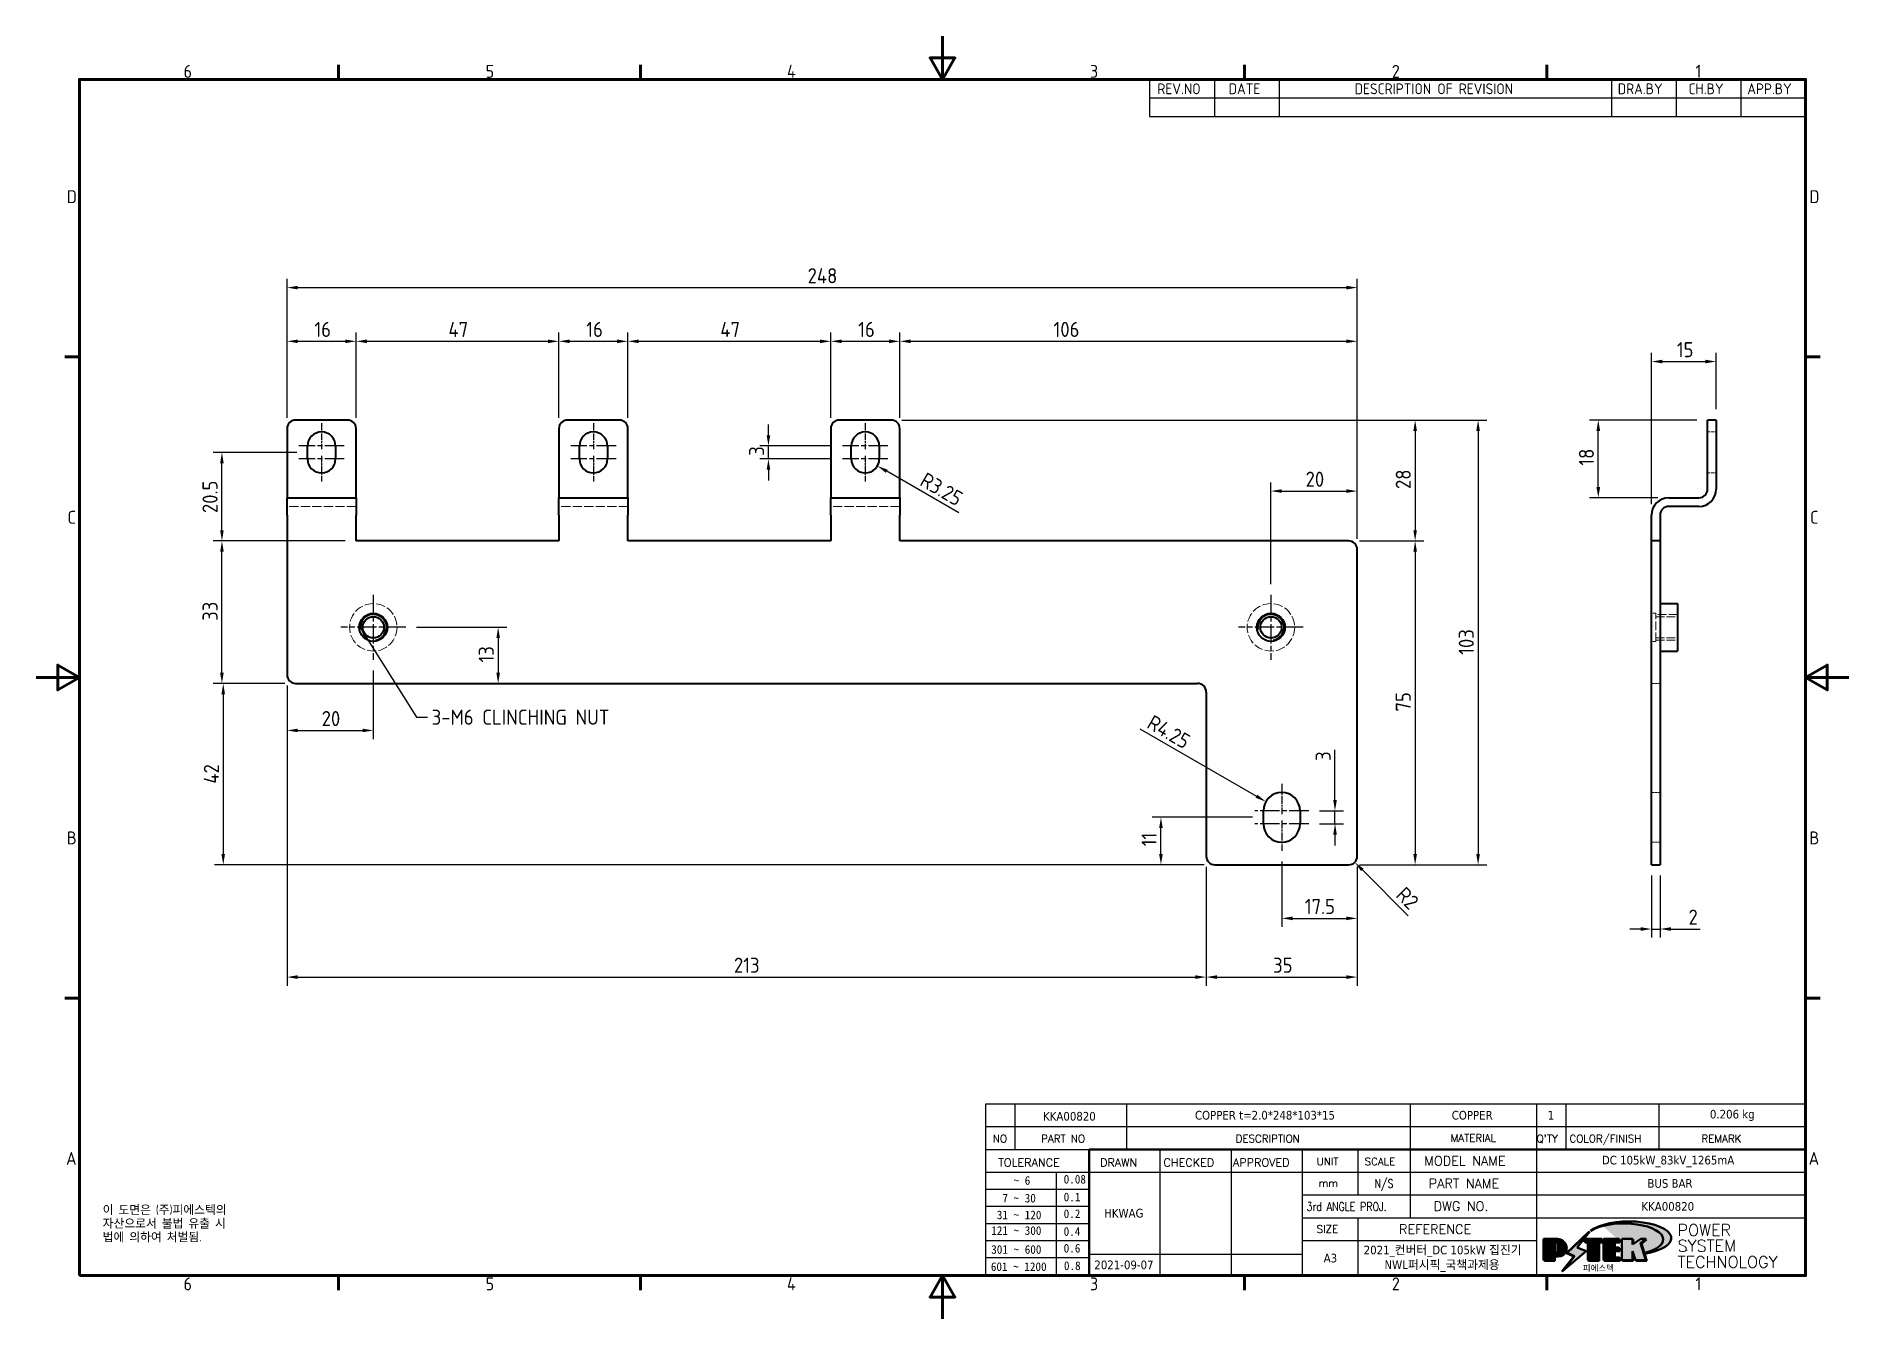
# Model space of a CAD drawing. Header units: millimetres. Extents: x 0 to 420, y 0 to 297.
import ezdxf
from ezdxf.enums import TextEntityAlignment as Align

# ---------------------------------------------------------------- set-up
doc = ezdxf.new("R2010")
doc.units = ezdxf.units.MM
doc.linetypes.add('CHAIN', pattern=[0.3543, 0.2362, -0.0295, 0.0591, -0.0295])
doc.linetypes.add('DASHED', pattern=[0.2067, 0.1654, -0.0413])
doc.layers.get('0').update_dxf_attribs({"color": 3, "lineweight": 25})
for name, color, linetype, lineweight in [('가려진 것(ISO)', 2, 'DASHED', 18), ('가시적인 것(ISO)', 3, 'Continuous', 40), ('가시적인 좁은 것(ISO)', 3, 'Continuous', 35), ('경계(ISO)', 7, 'Continuous', 70), ('기호(ISO)', 5, 'Continuous', 25), ('제목(ISO)', 7, 'Continuous', 50), ('중심 표식(ISO)', 1, 'Continuous', 25), ('치수(ISO)', 7, 'Continuous', 25), ('해치(ISO)', 7, 'Continuous', 18)]:
    doc.layers.add(name, color=color, linetype=linetype, lineweight=lineweight)
doc.styles.add('HAN_291', font='')
doc.styles.add('HAN_370', font='', dxfattribs={"width": 2})
doc.styles.add('ISO Proportiona M2B', font='isocp.shx')
doc.styles.add('RC_284', font='ROMANC.shx')
doc.styles.add('RC_287', font='ROMANC.shx')
doc.styles.add('RC_292', font='ROMANC.shx')
doc.styles.add('ROMANT_294', font='romant.shx')
doc.styles.add('문자 텍스트_M2B', font='isocp.shx')
doc.styles.add('문자 텍스트_PSTEK_POSCO', font='isocp.shx')
doc.styles.add('치수 텍스트_PSTEK_POSCO', font='isocp.shx')
doc.styles.add('텍스트 스타일198', font='tahoma.ttf')
doc.styles.add('텍스트 스타일333', font='ROMANC.shx', dxfattribs={"width": 0.8})
doc.styles.get('HAN_291').set_extended_font_data('GulimChe')
doc.styles.get('HAN_370').set_extended_font_data('GulimChe')
doc.dimstyles.new('치수_PSTEK_POSCO', dxfattribs={"dimtxt": 3.5, "dimasz": 2.5, "dimexe": 2, "dimexo": 2.5, "dimgap": 1, "dimtad": 1, "dimrnd": 1e-08, "dimdsep": 46, "dimtxsty": '치수 텍스트_PSTEK_POSCO', "dimcen": 0.09, "dimdle": 10, "dimclrd": 7, "dimclre": 7, "dimclrt": 2, "dimadec": 1, "dimazin": 2, "dimtfac": 1, "dimtmove": 0, "dimatfit": 3, "dimfxl": 0, "dimtolj": 1, "dimlwd": -1, "dimlwe": -1, "dimarcsym": 0})
doc.dimstyles.new('치수_PSTEK_POSCO$7', dxfattribs={"dimtxt": 3.5, "dimasz": 2.5, "dimexe": 2, "dimexo": 2.5, "dimgap": 1, "dimtad": 1, "dimrnd": 1e-08, "dimdsep": 46, "dimtxsty": '치수 텍스트_PSTEK_POSCO', "dimcen": 0.09, "dimdle": 10, "dimclrd": 7, "dimclre": 7, "dimclrt": 2, "dimadec": 1, "dimazin": 2, "dimtfac": 1, "dimtmove": 0, "dimatfit": 3, "dimfxl": 0, "dimtolj": 1, "dimlwd": -1, "dimlwe": -1, "dimarcsym": 0})

msp = doc.modelspace()

# ---------------------------------------------------------------- texts
at = {"layer": '기호(ISO)', "color": 2, "insert": (91.644, 139.303), "char_height": 3.5, "width": 47.06853, "attachment_point": 4, "style": '치수 텍스트_PSTEK_POSCO'}
msp.add_mtext('{\\fISOCP|b0|i0;\\H3.5000;3-M6 CLINCHING NUT}', dxfattribs=at)
at = {"layer": '기호(ISO)', "color": 7, "insert": (15.395, 26.228), "char_height": 2, "width": 51.24014, "attachment_point": 1, "line_spacing_factor": 0.944221, "style": '문자 텍스트_PSTEK_POSCO'}
msp.add_mtext('{이 도면은 (주)피에스텍의\\P자산으로서 불법 유출 시 \\P법에 의하여 처벌됨.}', dxfattribs=at)

# ---------------------------------------------------------------- blocks, each defined once
blk = doc.blocks.new('경계 Default Border')
at = {"layer": '경계(ISO)'}
for p, q in [((70, 287), (70, 290.4)), ((140, 287), (140, 290.4)), ((280, 287), (280, 290.4)), ((350, 287), (350, 290.4)), ((10, 222.75), (6.6, 222.75)), ((410, 222.75), (413.4, 222.75)), ((10, 74.25), (6.6, 74.25)), ((410, 74.25), (413.4, 74.25)), ((70, 10), (70, 6.6)), ((140, 10), (140, 6.6)), ((280, 10), (280, 6.6)), ((350, 10), (350, 6.6))]:
    blk.add_line(p, q, dxfattribs=at)
at = {"layer": '경계(ISO)', "flags": 128}
for points in [[(210, 297), (210, 287), (207.11, 292), (212.89, 292), (210, 287)], [(10, 10), (10, 287), (410, 287), (410, 10), (10, 10)], [(0, 148.5), (10, 148.5), (5, 151.39), (5, 145.61), (10, 148.5)], [(420, 148.5), (410, 148.5), (415, 151.39), (415, 145.61), (410, 148.5)], [(210, 0), (210, 10), (207.11, 5), (212.89, 5), (210, 10)]]:
    blk.add_lwpolyline(points, dxfattribs=at)
at = {"layer": '경계(ISO)', "color": 2, "char_height": 3, "attachment_point": 7, "style": '문자 텍스트_M2B'}
for s, insert in [('6', (34.14, 287.37)), ('5', (104.14, 287.37)), ('4', (173.97, 287.4)), ('3', (244.17, 287.37)), ('2', (314.13, 287.37)), ('1', (384.49, 287.4)), ('D', (7.08, 258.35)), ('D', (410.88, 258.35)), ('C', (7.24, 184.1)), ('C', (411.04, 184.1)), ('B', (7.08, 109.85)), ('B', (410.88, 109.85)), ('A', (6.91, 35.62)), ('A', (410.71, 35.62)), ('6', (34.14, 6.57)), ('5', (104.14, 6.57)), ('4', (173.97, 6.6)), ('3', (244.17, 6.57)), ('2', (314.13, 6.57)), ('1', (384.49, 6.6))]:
    blk.add_mtext(s, dxfattribs=dict(at, insert=insert))
blk = doc.blocks.new('제목 블록 PSTEK')
for color, points in [(252, [(317.22, 17.06), (322.03, 21.63), (322.28, 21.94), (317.05, 16.98), (318.75, 16.19), (316, 12.72), (316.34, 13), (318.92, 16.27)]), (5, [(321.62, 17.42), (319.53, 18.25), (322.45, 22.02), (317.22, 17.06), (318.92, 16.27), (316.17, 12.8)]), (1, [(324.48, 19.61), (325.24, 19.61), (325.24, 20.26), (321.23, 20.26), (321.23, 19.61), (321.98, 19.61), (321.98, 15.34), (324.48, 15.34)]), (252, [(321.98, 19.61), (321.4, 19.61), (321.4, 19.46), (321.98, 19.46)]), (252, [(324.66, 19.46), (325.42, 19.46), (325.42, 20.11), (325.24, 20.11), (325.24, 19.61), (324.48, 19.61), (324.48, 15.34), (322.16, 15.34), (322.16, 15.19), (324.66, 15.19)]), (1, [(329.23, 20.26), (325.66, 20.26), (325.66, 15.34), (329.36, 15.34), (329.36, 15.99), (328.11, 15.99), (328.11, 17.56), (329.23, 17.56), (329.23, 18.26), (328.11, 18.26), (328.11, 19.61), (329.23, 19.61)]), (252, [(328.29, 19.46), (329.41, 19.46), (329.41, 20.11), (329.23, 20.11), (329.23, 19.61), (328.11, 19.61), (328.11, 18.26), (328.29, 18.26)]), (252, [(328.29, 17.42), (329.41, 17.42), (329.41, 18.11), (329.23, 18.11), (329.23, 17.56), (328.11, 17.56), (328.11, 15.99), (328.29, 15.99)]), (1, [(332.33, 20.26), (329.86, 20.26), (329.86, 15.34), (332.33, 15.34), (332.33, 17.43), (333.07, 15.34), (335.49, 15.34), (334.25, 19.31), (335.44, 20.26), (334.31, 20.26), (332.33, 19)]), (252, [(332.51, 16.93), (332.33, 17.43), (332.33, 15.34), (330.04, 15.34), (330.04, 15.19), (332.51, 15.19)]), (252, [(332.51, 20.11), (332.33, 20.11), (332.33, 19), (332.51, 19.11)]), (252, [(335.62, 20.11), (335.25, 20.11), (334.25, 19.31), (335.49, 15.34), (333.2, 15.34), (333.25, 15.19), (335.66, 15.19), (334.43, 19.16)]), (252, [(329.54, 15.85), (329.36, 15.85), (329.36, 15.34), (325.83, 15.34), (325.83, 15.19), (329.54, 15.19)])]:
    blk.add_hatch(color=color).paths.add_polyline_path(points)
h = blk.add_hatch(color=1)
edge = h.paths.add_edge_path(flags=0)
edge.add_line((314.22, 19.61), (314.22, 17))
edge.add_line((314.22, 17), (314.35, 17))
edge.add_arc((314.35, 17.65), 0.651, 270, 360)
edge.add_line((315, 17.65), (315, 18.96))
edge.add_arc((314.35, 18.96), 0.651, 0, 90)
edge.add_line((314.35, 19.61), (314.22, 19.61))
edge = h.paths.add_edge_path()
edge.add_arc((314.98, 18.29), 1.97, 270, 450)
edge.add_line((314.98, 20.26), (311.77, 20.26))
edge.add_line((311.77, 20.26), (311.77, 15.34))
edge.add_line((311.77, 15.34), (314.22, 15.34))
edge.add_line((314.22, 15.34), (314.22, 16.32))
edge.add_line((314.22, 16.32), (314.98, 16.32))
h = blk.add_hatch(color=252)
edge = h.paths.add_edge_path()
edge.add_arc((314.98, 18.29), 1.97, 270, 406.8279)
edge.add_arc((315.16, 18.14), 1.97, -90, 53.561, ccw=False)
edge.add_line((315.16, 16.17), (314.4, 16.17))
edge.add_line((314.4, 16.17), (314.4, 15.19))
edge.add_line((314.4, 15.19), (311.94, 15.19))
edge.add_line((311.94, 15.19), (311.94, 15.34))
edge.add_line((311.94, 15.34), (314.22, 15.34))
edge.add_line((314.22, 15.34), (314.22, 16.32))
edge.add_line((314.22, 16.32), (314.98, 16.32))
h = blk.add_hatch(color=252)
edge = h.paths.add_edge_path()
edge.add_line((314.4, 19.46), (314.53, 19.46))
edge.add_arc((314.53, 18.81), 0.651, 60.4189, 90, ccw=False)
edge.add_arc((314.35, 18.96), 0.651, 39.9699, 90)
edge.add_line((314.35, 19.61), (314.22, 19.61))
edge.add_line((314.22, 19.61), (314.22, 17))
edge.add_line((314.22, 17), (314.35, 17))
edge.add_arc((314.35, 17.65), 0.651, 270, 274.6931)
edge.add_line((314.4, 17), (314.4, 19.46))
at = {"layer": '해치(ISO)', "true_color": 0x27d1fc}
h = blk.add_hatch(color=140, dxfattribs=at)
edge = h.paths.add_edge_path()
edge.add_ellipse((330.37, 20.16), major_axis=(9.1, 0), ratio=0.40699, start_angle=301.3098, end_angle=507.7437)
edge.add_ellipse((331.53, 20.46), major_axis=(-9.82, 0), ratio=0.39426, start_angle=111.5121, end_angle=334.4703, ccw=False)
edge.add_line((335.14, 16.86), (335.1, 16.99))
at = {"color": 180}
for p, q in [((182.48, 11.79), (182.48, 51.57)), ((182.48, 51.57), (372.48, 51.57)), ((189.27, 51.57), (189.27, 41.01)), ((215.22, 41.01), (215.22, 51.57)), ((280.88, 51.57), (280.88, 41.01)), ((310.09, 51.57), (310.09, 41.01)), ((316.9, 51.57), (316.9, 41.01)), ((338.46, 51.57), (338.46, 41.01)), ((372.48, 51.57), (372.48, 11.79)), ((182.48, 46.29), (372.48, 46.29)), ((182.48, 41.01), (206.45, 41.01)), ((222.94, 11.79), (222.94, 41.01)), ((239.43, 11.79), (239.43, 41.01)), ((255.92, 11.79), (255.92, 41.01)), ((268.69, 41.01), (268.69, 30.45)), ((280.88, 41.01), (280.88, 25.17)), ((310.09, 41.01), (310.09, 11.79)), ((182.48, 35.73), (206.45, 35.73)), ((198.86, 12.03), (198.86, 35.73)), ((206.45, 35.73), (372.48, 35.73)), ((182.48, 31.78), (206.45, 31.78)), ((255.92, 30.45), (372.48, 30.45)), ((182.48, 27.83), (206.45, 27.83)), ((182.48, 23.88), (206.45, 23.88)), ((255.92, 25.17), (372.48, 25.17)), ((268.69, 25.17), (268.69, 11.79)), ((182.48, 19.93), (206.45, 19.93)), ((255.92, 19.89), (310.09, 19.89)), ((182.48, 15.98), (206.45, 15.98)), ((206.45, 16.74), (255.92, 16.74)), ((182.48, 11.79), (372.48, 11.79))]:
    blk.add_line(p, q, dxfattribs=at)
at = {"color": 7, "lineweight": 50}
for p, q in [((206.45, 11.79), (206.45, 41.01)), ((206.45, 41.01), (372.48, 41.01))]:
    blk.add_line(p, q, dxfattribs=at)
at = {"color": 7}
for p, q in [((322.28, 21.94), (317.05, 16.98)), ((322.45, 22.02), (317.22, 17.06)), ((317.22, 17.06), (322.03, 21.63)), ((319.53, 18.25), (322.45, 22.02)), ((322.03, 21.63), (322.28, 21.94)), ((314.98, 20.26), (311.77, 20.26)), ((311.77, 20.26), (311.77, 15.34)), ((314.98, 20.26), (311.77, 20.26)), ((311.77, 20.26), (311.77, 15.34)), ((314.22, 17), (314.22, 19.61)), ((314.22, 19.61), (314.35, 19.61)), ((314.35, 19.61), (314.22, 19.61)), ((314.22, 19.61), (314.22, 17)), ((314.22, 17), (314.22, 19.61)), ((314.22, 19.61), (314.35, 19.61)), ((314.35, 17), (314.22, 17)), ((314.22, 17), (314.35, 17)), ((314.35, 17), (314.22, 17)), ((314.4, 19.46), (314.53, 19.46)), ((314.4, 17), (314.4, 19.46)), ((315, 18.96), (315, 17.65)), ((315, 18.96), (315, 17.65)), ((316.17, 12.8), (321.62, 17.42)), ((317.05, 16.98), (318.75, 16.19)), ((318.92, 16.27), (317.22, 17.06)), ((317.22, 17.06), (318.92, 16.27)), ((321.62, 17.42), (319.53, 18.25)), ((325.24, 20.26), (321.23, 20.26)), ((321.23, 20.26), (321.23, 19.61)), ((325.24, 20.26), (321.23, 20.26)), ((321.23, 20.26), (321.23, 19.61)), ((321.23, 19.61), (321.98, 19.61)), ((321.23, 19.61), (321.98, 19.61)), ((321.4, 19.61), (321.4, 19.46)), ((321.98, 19.61), (321.4, 19.61)), ((321.4, 19.46), (321.98, 19.46)), ((321.98, 19.61), (321.98, 15.34)), ((321.98, 19.46), (321.98, 19.61)), ((321.98, 19.61), (321.98, 15.34)), ((324.48, 19.61), (325.24, 19.61)), ((324.48, 15.34), (324.48, 19.61)), ((325.24, 19.61), (324.48, 19.61)), ((324.48, 19.61), (324.48, 15.34)), ((324.48, 19.61), (325.24, 19.61)), ((324.48, 15.34), (324.48, 19.61)), ((324.66, 19.46), (325.42, 19.46)), ((324.66, 15.19), (324.66, 19.46)), ((325.24, 19.61), (325.24, 20.26)), ((325.24, 19.61), (325.24, 20.26)), ((325.42, 20.11), (325.24, 20.11)), ((325.24, 20.11), (325.24, 19.61)), ((325.42, 19.46), (325.42, 20.11)), ((329.23, 20.26), (325.66, 20.26)), ((325.66, 20.26), (325.66, 15.34)), ((325.66, 20.26), (325.66, 15.34)), ((329.23, 20.26), (325.66, 20.26)), ((328.11, 18.26), (328.11, 19.61)), ((328.11, 19.61), (329.23, 19.61)), ((329.23, 19.61), (328.11, 19.61)), ((328.11, 19.61), (328.11, 18.26)), ((328.11, 18.26), (328.11, 19.61)), ((328.11, 19.61), (329.23, 19.61)), ((329.23, 18.26), (328.11, 18.26)), ((328.11, 18.26), (328.29, 18.26)), ((329.23, 18.26), (328.11, 18.26)), ((328.11, 17.56), (329.23, 17.56)), ((328.11, 15.99), (328.11, 17.56)), ((329.23, 17.56), (328.11, 17.56)), ((328.11, 17.56), (328.11, 15.99)), ((328.11, 17.56), (329.23, 17.56)), ((328.11, 15.99), (328.11, 17.56)), ((328.29, 18.26), (328.29, 19.46)), ((328.29, 19.46), (329.41, 19.46)), ((328.29, 15.99), (328.29, 17.42)), ((328.29, 17.42), (329.41, 17.42)), ((329.23, 19.61), (329.23, 20.26)), ((329.23, 19.61), (329.23, 20.26)), ((329.41, 20.11), (329.23, 20.11)), ((329.23, 20.11), (329.23, 19.61)), ((329.23, 17.56), (329.23, 18.26)), ((329.23, 17.56), (329.23, 18.26)), ((329.41, 18.11), (329.23, 18.11)), ((329.23, 18.11), (329.23, 17.56)), ((329.41, 19.46), (329.41, 20.11)), ((329.41, 17.42), (329.41, 18.11)), ((332.33, 20.26), (329.86, 20.26)), ((329.86, 20.26), (329.86, 15.34)), ((329.86, 20.26), (329.86, 15.34)), ((332.33, 20.26), (329.86, 20.26)), ((334.31, 20.26), (332.33, 19)), ((332.33, 19), (332.33, 20.26)), ((334.31, 20.26), (332.33, 19)), ((332.33, 19), (332.33, 20.26)), ((332.51, 20.11), (332.33, 20.11)), ((332.33, 20.11), (332.33, 19)), ((332.33, 19), (332.51, 19.11)), ((332.33, 17.43), (333.07, 15.34)), ((332.33, 15.34), (332.33, 17.43)), ((332.51, 16.93), (332.33, 17.43)), ((332.33, 17.43), (332.33, 15.34)), ((332.33, 17.43), (333.07, 15.34)), ((332.33, 15.34), (332.33, 17.43)), ((332.51, 19.11), (332.51, 20.11)), ((332.51, 15.19), (332.51, 16.93)), ((334.25, 19.31), (335.44, 20.26)), ((334.25, 19.31), (335.44, 20.26)), ((335.25, 20.11), (334.25, 19.31)), ((335.49, 15.34), (334.25, 19.31)), ((334.25, 19.31), (335.49, 15.34)), ((335.49, 15.34), (334.25, 19.31)), ((335.44, 20.26), (334.31, 20.26)), ((335.44, 20.26), (334.31, 20.26)), ((334.43, 19.16), (335.62, 20.11)), ((335.66, 15.19), (334.43, 19.16)), ((335.62, 20.11), (335.25, 20.11)), ((345.04, 17.5), (344.99, 17.69)), ((311.77, 15.34), (314.22, 15.34)), ((311.77, 15.34), (314.22, 15.34)), ((314.22, 15.34), (311.94, 15.34)), ((311.94, 15.34), (311.94, 15.19)), ((311.94, 15.19), (314.4, 15.19)), ((314.22, 16.32), (314.98, 16.32)), ((314.22, 15.34), (314.22, 16.32)), ((314.98, 16.32), (314.22, 16.32)), ((314.22, 16.32), (314.22, 15.34)), ((314.22, 16.32), (314.98, 16.32)), ((314.22, 15.34), (314.22, 16.32)), ((314.4, 16.17), (315.16, 16.17)), ((314.4, 15.19), (314.4, 16.17)), ((318.75, 16.19), (316, 12.72)), ((316, 12.72), (316.34, 13)), ((318.92, 16.27), (316.17, 12.8)), ((316.34, 13), (318.92, 16.27)), ((321.98, 15.34), (324.48, 15.34)), ((321.98, 15.34), (324.48, 15.34)), ((324.48, 15.34), (322.16, 15.34)), ((322.16, 15.34), (322.16, 15.19)), ((322.16, 15.19), (324.66, 15.19)), ((325.66, 15.34), (329.36, 15.34)), ((325.66, 15.34), (329.36, 15.34)), ((329.36, 15.34), (325.83, 15.34)), ((325.83, 15.34), (325.83, 15.19)), ((325.83, 15.19), (329.54, 15.19)), ((329.36, 15.99), (328.11, 15.99)), ((328.11, 15.99), (328.29, 15.99)), ((329.36, 15.99), (328.11, 15.99)), ((329.36, 15.34), (329.36, 15.99)), ((329.36, 15.34), (329.36, 15.99)), ((329.54, 15.85), (329.36, 15.85)), ((329.36, 15.85), (329.36, 15.34)), ((329.54, 15.19), (329.54, 15.85)), ((329.86, 15.34), (332.33, 15.34)), ((329.86, 15.34), (332.33, 15.34)), ((332.33, 15.34), (330.04, 15.34)), ((330.04, 15.34), (330.04, 15.19)), ((330.04, 15.19), (332.51, 15.19)), ((333.07, 15.34), (335.49, 15.34)), ((333.07, 15.34), (335.49, 15.34)), ((335.49, 15.34), (333.2, 15.34)), ((333.2, 15.34), (333.25, 15.19)), ((333.25, 15.19), (335.66, 15.19))]:
    blk.add_line(p, q, dxfattribs=at)
at = {"color": 5}
for p, q in [((322.45, 22.02), (317.22, 17.06)), ((319.53, 18.25), (322.45, 22.02)), ((316.17, 12.8), (321.62, 17.42)), ((317.22, 17.06), (318.92, 16.27)), ((321.62, 17.42), (319.53, 18.25)), ((318.92, 16.27), (316.17, 12.8))]:
    blk.add_line(p, q, dxfattribs=at)
at = {"color": 1}
for p, q in [((314.98, 20.26), (311.77, 20.26)), ((311.77, 20.26), (311.77, 15.34)), ((314.22, 17), (314.22, 19.61)), ((314.22, 19.61), (314.35, 19.61)), ((314.35, 17), (314.22, 17)), ((315, 18.96), (315, 17.65)), ((325.24, 20.26), (321.23, 20.26)), ((321.23, 20.26), (321.23, 19.61)), ((321.23, 19.61), (321.98, 19.61)), ((321.98, 19.61), (321.98, 15.34)), ((324.48, 19.61), (325.24, 19.61)), ((324.48, 15.34), (324.48, 19.61)), ((325.24, 19.61), (325.24, 20.26)), ((329.23, 20.26), (325.66, 20.26)), ((325.66, 20.26), (325.66, 15.34)), ((328.11, 18.26), (328.11, 19.61)), ((328.11, 19.61), (329.23, 19.61)), ((329.23, 18.26), (328.11, 18.26)), ((328.11, 17.56), (329.23, 17.56)), ((328.11, 15.99), (328.11, 17.56)), ((329.23, 19.61), (329.23, 20.26)), ((329.23, 17.56), (329.23, 18.26)), ((332.33, 20.26), (329.86, 20.26)), ((329.86, 20.26), (329.86, 15.34)), ((334.31, 20.26), (332.33, 19)), ((332.33, 19), (332.33, 20.26)), ((332.33, 17.43), (333.07, 15.34)), ((332.33, 15.34), (332.33, 17.43)), ((334.25, 19.31), (335.44, 20.26)), ((335.49, 15.34), (334.25, 19.31)), ((335.44, 20.26), (334.31, 20.26)), ((311.77, 15.34), (314.22, 15.34)), ((314.22, 16.32), (314.98, 16.32)), ((314.22, 15.34), (314.22, 16.32)), ((321.98, 15.34), (324.48, 15.34)), ((325.66, 15.34), (329.36, 15.34)), ((329.36, 15.99), (328.11, 15.99)), ((329.36, 15.34), (329.36, 15.99)), ((329.86, 15.34), (332.33, 15.34)), ((333.07, 15.34), (335.49, 15.34))]:
    blk.add_line(p, q, dxfattribs=at)
at = {"color": 7}
for centre, radius, start, end in [((314.35, 18.96), 0.651, 0, 90), ((314.35, 18.96), 0.651, 39.9699, 90), ((314.35, 18.96), 0.651, 0, 90), ((314.35, 17.65), 0.651, 270, 0), ((314.35, 17.65), 0.651, 270, 0), ((314.35, 17.65), 0.651, 270, 274.6931), ((314.53, 18.81), 0.651, 60.4189, 90), ((314.98, 18.29), 1.97, 270, 90), ((314.98, 18.29), 1.97, 270, 90), ((314.98, 18.29), 1.97, 270, 46.8279), ((315.16, 18.14), 1.97, 270, 53.561)]:
    blk.add_arc(centre, radius, start, end, dxfattribs=at)
at = {"color": 1}
for centre, radius, start, end in [((314.35, 18.96), 0.651, 0, 90), ((314.35, 17.65), 0.651, 270, 0), ((314.98, 18.29), 1.97, 270, 90)]:
    blk.add_arc(centre, radius, start, end, dxfattribs=at)
at = {"layer": '제목(ISO)', "lineweight": 18}
blk.add_line((182.48, 35.73), (182.48, 11.79), dxfattribs=at)
at = {"layer": '제목(ISO)'}
for p, q in [((322.28, 21.94), (317.05, 16.98)), ((322.45, 22.02), (317.22, 17.06)), ((317.22, 17.06), (322.03, 21.63)), ((319.53, 18.25), (322.45, 22.02)), ((322.03, 21.63), (322.28, 21.94)), ((314.98, 20.26), (311.77, 20.26)), ((311.77, 20.26), (311.77, 15.34)), ((314.22, 17), (314.22, 19.61)), ((314.22, 19.61), (314.35, 19.61)), ((314.35, 19.61), (314.22, 19.61)), ((314.22, 19.61), (314.22, 17)), ((314.35, 17), (314.22, 17)), ((314.22, 17), (314.35, 17)), ((314.4, 19.46), (314.53, 19.46)), ((314.4, 17), (314.4, 19.46)), ((315, 18.96), (315, 17.65)), ((316.17, 12.8), (321.62, 17.42)), ((317.05, 16.98), (318.75, 16.19)), ((317.22, 17.06), (318.92, 16.27)), ((318.92, 16.27), (317.22, 17.06)), ((321.62, 17.42), (319.53, 18.25)), ((325.24, 20.26), (321.23, 20.26)), ((321.23, 20.26), (321.23, 19.61)), ((321.23, 19.61), (321.98, 19.61)), ((321.98, 19.61), (321.4, 19.61)), ((321.4, 19.61), (321.4, 19.46)), ((321.4, 19.46), (321.98, 19.46)), ((321.98, 19.61), (321.98, 15.34)), ((321.98, 19.46), (321.98, 19.61)), ((324.48, 19.61), (325.24, 19.61)), ((324.48, 15.34), (324.48, 19.61)), ((325.24, 19.61), (324.48, 19.61)), ((324.48, 19.61), (324.48, 15.34)), ((324.66, 19.46), (325.42, 19.46)), ((324.66, 15.19), (324.66, 19.46)), ((325.24, 19.61), (325.24, 20.26)), ((325.42, 20.11), (325.24, 20.11)), ((325.24, 20.11), (325.24, 19.61)), ((325.42, 19.46), (325.42, 20.11)), ((329.23, 20.26), (325.66, 20.26)), ((325.66, 20.26), (325.66, 15.34)), ((328.11, 18.26), (328.11, 19.61)), ((328.11, 19.61), (329.23, 19.61)), ((329.23, 19.61), (328.11, 19.61)), ((328.11, 19.61), (328.11, 18.26)), ((329.23, 18.26), (328.11, 18.26)), ((328.11, 18.26), (328.29, 18.26)), ((328.11, 15.99), (328.11, 17.56)), ((328.11, 17.56), (329.23, 17.56)), ((329.23, 17.56), (328.11, 17.56)), ((328.11, 17.56), (328.11, 15.99)), ((328.29, 19.46), (329.41, 19.46)), ((328.29, 18.26), (328.29, 19.46)), ((328.29, 17.42), (329.41, 17.42)), ((328.29, 15.99), (328.29, 17.42)), ((329.23, 19.61), (329.23, 20.26)), ((329.41, 20.11), (329.23, 20.11)), ((329.23, 20.11), (329.23, 19.61)), ((329.23, 17.56), (329.23, 18.26)), ((329.41, 18.11), (329.23, 18.11)), ((329.23, 18.11), (329.23, 17.56)), ((329.41, 19.46), (329.41, 20.11)), ((329.41, 17.42), (329.41, 18.11)), ((332.33, 20.26), (329.86, 20.26)), ((329.86, 20.26), (329.86, 15.34)), ((334.31, 20.26), (332.33, 19)), ((332.33, 19), (332.33, 20.26)), ((332.51, 20.11), (332.33, 20.11)), ((332.33, 20.11), (332.33, 19)), ((332.33, 19), (332.51, 19.11)), ((332.33, 15.34), (332.33, 17.43)), ((332.33, 17.43), (333.07, 15.34)), ((332.51, 16.93), (332.33, 17.43)), ((332.33, 17.43), (332.33, 15.34)), ((332.51, 19.11), (332.51, 20.11)), ((332.51, 15.19), (332.51, 16.93)), ((334.25, 19.31), (335.44, 20.26)), ((335.25, 20.11), (334.25, 19.31)), ((335.49, 15.34), (334.25, 19.31)), ((334.25, 19.31), (335.49, 15.34)), ((335.44, 20.26), (334.31, 20.26)), ((334.43, 19.16), (335.62, 20.11)), ((335.66, 15.19), (334.43, 19.16)), ((335.62, 20.11), (335.25, 20.11)), ((311.77, 15.34), (314.22, 15.34)), ((314.22, 15.34), (311.94, 15.34)), ((311.94, 15.34), (311.94, 15.19)), ((311.94, 15.19), (314.4, 15.19)), ((314.22, 15.34), (314.22, 16.32)), ((314.22, 16.32), (314.98, 16.32)), ((314.98, 16.32), (314.22, 16.32)), ((314.22, 16.32), (314.22, 15.34)), ((314.4, 15.19), (314.4, 16.17)), ((314.4, 16.17), (315.16, 16.17)), ((318.75, 16.19), (316, 12.72)), ((316, 12.72), (316.34, 13)), ((318.92, 16.27), (316.17, 12.8)), ((316.34, 13), (318.92, 16.27)), ((321.98, 15.34), (324.48, 15.34)), ((324.48, 15.34), (322.16, 15.34)), ((322.16, 15.34), (322.16, 15.19)), ((322.16, 15.19), (324.66, 15.19)), ((325.66, 15.34), (329.36, 15.34)), ((329.36, 15.34), (325.83, 15.34)), ((325.83, 15.34), (325.83, 15.19)), ((325.83, 15.19), (329.54, 15.19)), ((329.36, 15.99), (328.11, 15.99)), ((328.11, 15.99), (328.29, 15.99)), ((329.36, 15.34), (329.36, 15.99)), ((329.54, 15.85), (329.36, 15.85)), ((329.36, 15.85), (329.36, 15.34)), ((329.54, 15.19), (329.54, 15.85)), ((329.86, 15.34), (332.33, 15.34)), ((332.33, 15.34), (330.04, 15.34)), ((330.04, 15.34), (330.04, 15.19)), ((330.04, 15.19), (332.51, 15.19)), ((333.07, 15.34), (335.49, 15.34)), ((335.49, 15.34), (333.2, 15.34)), ((333.2, 15.34), (333.25, 15.19)), ((333.25, 15.19), (335.66, 15.19))]:
    blk.add_line(p, q, dxfattribs=at)
at = {"layer": '제목(ISO)', "color": 4}
blk.add_line((335.14, 16.86), (335.1, 16.99), dxfattribs=at)
at = {"layer": '제목(ISO)'}
for centre, radius, start, end in [((314.35, 18.96), 0.651, 0, 90), ((314.35, 18.96), 0.651, 39.9699, 90), ((314.35, 17.65), 0.651, 270, 0), ((314.35, 17.65), 0.651, 270, 274.6931), ((314.53, 18.81), 0.651, 60.4189, 90), ((314.98, 18.29), 1.97, 46.8279, 90), ((314.98, 18.29), 1.97, 270, 46.8279), ((314.98, 18.29), 1.97, 270, 46.8279), ((315.16, 18.14), 1.97, 270, 53.561)]:
    blk.add_arc(centre, radius, start, end, dxfattribs=at)
at = {"layer": '제목(ISO)', "color": 4}
for centre, major_axis, ratio, start_param, end_param in [((331.53, 20.46), (9.82, 0), 0.39426, 5.087845, 8.9792), ((330.37, 20.16), (9.1, 0), 0.40699, 5.258849, 8.861799)]:
    blk.add_ellipse(centre, major_axis=major_axis, ratio=ratio, start_param=start_param, end_param=end_param, dxfattribs=at)
at = {"color": 2}
for s, height, style, p in [('NO', 1.742, 'RC_284', (184.14, 42.62)), ('PART NO', 1.742, 'RC_284', (195.34, 42.62)), ('DESCRIPTION', 1.7424, 'RC_284', (240.4, 42.62)), ("Q'TY", 1.742, 'RC_284', (310.14, 42.62)), ('COLOR/FINISH', 1.7424, 'RC_284', (317.77, 42.62)), ('REMARK', 1.742, 'RC_284', (348.35, 42.62)), (' TOLERANCE', 1.9, 'RC_287', (184.09, 37.01)), ('DRAWN', 1.9, 'RC_287', (208.98, 37.01)), ('CHECKED', 1.9, 'RC_287', (223.69, 37.01)), ('APPROVED', 1.9, 'RC_287', (239.78, 37.01)), ('UNIT', 1.742, 'RC_284', (259.17, 37.34)), ('SCALE', 1.742, 'RC_284', (270.29, 37.34)), ('MODEL NAME', 2.178, 'RC_292', (284.1, 37.25)), ('    ~ 6', 2, 'HAN_291', (183.77, 32.82)), ('0.08', 2, 'HAN_291', (200.55, 33.1)), ('PART NAME', 2.178, 'RC_292', (285.14, 32.03)), ('  7 ~ 30', 2, 'HAN_291', (183.77, 28.71)), ('0.1', 2, 'HAN_291', (200.55, 28.99)), ('mm', 1.742, 'RC_284', (259.65, 32.35)), (' 31 ~ 120', 2, 'HAN_291', (183.77, 24.83)), ('0.2', 2, 'HAN_291', (200.55, 25.11)), (' DWG NO.', 2.178, 'RC_292', (284.81, 26.75)), ('121 ~ 300', 2, 'HAN_291', (183.77, 21.21)), ('0.4', 2, 'HAN_291', (200.55, 21)), ('SIZE', 1.742, 'RC_284', (259.17, 21.69)), ('REFERENCE', 2.178, 'RC_292', (278.27, 21.43)), ('301 ~ 600', 2, 'HAN_291', (183.77, 16.83)), ('0.6', 2, 'HAN_291', (200.55, 17.12)), ('601 ~ 1200', 2, 'HAN_291', (183.68, 12.85)), ('0.8', 2, 'HAN_291', (200.61, 13.06))]:
    blk.add_text(s, height=height, dxfattribs=dict(at, style=style)).set_placement(p)
at = {"color": 2, "style": 'RC_284'}
blk.add_text('MATERIAL', height=1.742, dxfattribs=at).set_placement((295.48, 43.65), align=Align.MIDDLE_CENTER)
at = {"color": 7, "style": '텍스트 스타일333', "width": 0.8}
blk.add_text('N/S', height=2, dxfattribs=at).set_placement((274.78, 33.09), align=Align.MIDDLE_CENTER)
at = {"color": 2, "style": '텍스트 스타일333', "width": 0.8}
blk.add_text('3rd ANGLE PROJ.', height=2, dxfattribs=at).set_placement((256.84, 26.76))
at = {"color": 7, "style": 'ROMANT_294'}
for s, p in [('POWER', (342.83, 20.97)), ('SYSTEM', (342.83, 17.33)), ('TECHNOLOGY', (342.83, 13.57))]:
    blk.add_text(s, height=2.7, dxfattribs=at).set_placement(p)
at = {"color": 7, "insert": (320.85, 14.21), "char_height": 1.4, "attachment_point": 1, "line_spacing_factor": 0.332, "style": 'HAN_370'}
blk.add_mtext('\\fHY견고딕|b0|i0;\\H1.4000;피에스텍', dxfattribs=at)
at = {"layer": '제목(ISO)', "style": '텍스트 스타일198'}
for tag, p in [('질량\\P3;_001', (350.3, 48.16)), ('부품_번호_001', (195.78, 47.68)), ('설명_001', (230.98, 47.92)), ('재질_001', (290.47, 47.93)), ("3._Q'TY_001", (312.71, 47.92)), ('1._MODEL_NAME_001', (325.27, 37.52)), ('제목_001', (335.81, 32.12)), ('설계자_001', (209.94, 25.23)), ('부품_번호_001', (334.44, 26.81)), ('시트_크기_001', (260.81, 14.84)), ('프로젝트_001', (270.08, 16.71)), ('작성_날짜_001', (207.67, 13.27)), ('프로젝트_002', (274.9, 13.28))]:
    blk.add_attdef(tag, p, '', height=2, dxfattribs=at)
for tag, p in [('4._COLOR', (327.68, 48.93)), ('점검자', (231.18, 26.23)), ('엔지니어링_승인자', (247.67, 26.23)), ('점검_날짜', (231.18, 14.27)), ('엔지니어링_승인_날짜', (247.67, 14.27))]:
    blk.add_attdef(tag, text='', height=2, dxfattribs=at).set_placement(p, align=Align.MIDDLE_CENTER)
blk = doc.blocks.new('리비전 내역')
at = {"layer": '기호(ISO)'}
for p, q in [((258, 287), (410, 287)), ((258, 287), (258, 282.72)), ((273, 287), (273, 282.72)), ((288, 287), (288, 282.72)), ((365, 287), (365, 282.72)), ((380, 287), (380, 282.72)), ((395, 287), (395, 282.72)), ((410, 287), (410, 282.72)), ((258, 282.72), (410, 282.72)), ((258, 282.72), (258, 278.44)), ((273, 282.72), (273, 278.44)), ((288, 282.72), (288, 278.44)), ((365, 282.72), (365, 278.44)), ((380, 282.72), (380, 278.44)), ((395, 282.72), (395, 278.44)), ((410, 282.72), (410, 278.44)), ((258, 278.44), (410, 278.44))]:
    blk.add_line(p, q, dxfattribs=at)
at = {"layer": '기호(ISO)', "color": 2, "char_height": 2.5, "attachment_point": 7, "style": 'ISO Proportiona M2B'}
for s, insert in [('REV.NO', (259.79, 283.58)), ('DATE', (276.31, 283.58)), ('DESCRIPTION OF REVISION', (305.51, 283.58)), ('DRA.BY', (366.48, 283.58)), ('CH.BY', (382.86, 283.58)), ('APP.BY', (396.48, 283.58))]:
    blk.add_mtext(s, dxfattribs=dict(at, insert=insert))
blk = doc.blocks.new('*D22')
at = {"layer": 'Defpoints', "color": 0, "transparency": 16777216}
for p in [(74.11, 226.36), (58.11, 206.12), (74.11, 206.12)]:
    blk.add_point(p, dxfattribs=at)
at = {"layer": '치수(ISO)', "color": 7, "transparency": 16777216}
for p, q in [((58.11, 208.62), (58.11, 228.36)), ((74.11, 208.62), (74.11, 228.36)), ((60.61, 226.36), (71.61, 226.36))]:
    blk.add_line(p, q, dxfattribs=at)
for points in [[(60.61, 226.77), (60.61, 225.94), (58.11, 226.36)], [(71.61, 226.77), (71.61, 225.94), (74.11, 226.36)]]:
    blk.add_solid(points, dxfattribs=at)
at = {"layer": '치수(ISO)', "color": 2, "transparency": 16777216, "insert": (64.46, 229.11), "char_height": 3.5, "attachment_point": 4, "style": '치수 텍스트_PSTEK_POSCO'}
blk.add_mtext('\\A1;16', dxfattribs=at)
blk = doc.blocks.new('*D23')
at = {"layer": 'Defpoints', "color": 0, "transparency": 16777216}
for p in [(121.11, 226.36), (74.11, 206.12), (121.11, 206.12)]:
    blk.add_point(p, dxfattribs=at)
at = {"layer": '치수(ISO)', "color": 7, "transparency": 16777216}
for p, q in [((74.11, 208.62), (74.11, 228.36)), ((121.11, 208.62), (121.11, 228.36)), ((76.61, 226.36), (118.61, 226.36))]:
    blk.add_line(p, q, dxfattribs=at)
for points in [[(76.61, 226.77), (76.61, 225.94), (74.11, 226.36)], [(118.61, 226.77), (118.61, 225.94), (121.11, 226.36)]]:
    blk.add_solid(points, dxfattribs=at)
at = {"layer": '치수(ISO)', "color": 2, "transparency": 16777216, "insert": (95.52, 229.11), "char_height": 3.5, "attachment_point": 4, "style": '치수 텍스트_PSTEK_POSCO'}
blk.add_mtext('\\A1;47', dxfattribs=at)
blk = doc.blocks.new('*D24')
at = {"layer": 'Defpoints', "color": 0, "transparency": 16777216}
for p in [(137.11, 226.36), (121.11, 206.12), (137.11, 206.12)]:
    blk.add_point(p, dxfattribs=at)
at = {"layer": '치수(ISO)', "color": 7, "transparency": 16777216}
for p, q in [((121.11, 208.62), (121.11, 228.36)), ((137.11, 208.62), (137.11, 228.36)), ((123.61, 226.36), (134.61, 226.36))]:
    blk.add_line(p, q, dxfattribs=at)
for points in [[(123.61, 226.77), (123.61, 225.94), (121.11, 226.36)], [(134.61, 226.77), (134.61, 225.94), (137.11, 226.36)]]:
    blk.add_solid(points, dxfattribs=at)
at = {"layer": '치수(ISO)', "color": 2, "transparency": 16777216, "insert": (127.46, 229.11), "char_height": 3.5, "attachment_point": 4, "style": '치수 텍스트_PSTEK_POSCO'}
blk.add_mtext('\\A1;16', dxfattribs=at)
blk = doc.blocks.new('*D25')
at = {"layer": 'Defpoints', "color": 0, "transparency": 16777216}
for p in [(184.11, 226.36), (137.11, 206.12), (184.11, 206.12)]:
    blk.add_point(p, dxfattribs=at)
at = {"layer": '치수(ISO)', "color": 7, "transparency": 16777216}
for p, q in [((137.11, 208.62), (137.11, 228.36)), ((184.11, 208.62), (184.11, 228.36)), ((139.61, 226.36), (181.61, 226.36))]:
    blk.add_line(p, q, dxfattribs=at)
for points in [[(139.61, 226.77), (139.61, 225.94), (137.11, 226.36)], [(181.61, 226.77), (181.61, 225.94), (184.11, 226.36)]]:
    blk.add_solid(points, dxfattribs=at)
at = {"layer": '치수(ISO)', "color": 2, "transparency": 16777216, "insert": (158.52, 229.11), "char_height": 3.5, "attachment_point": 4, "style": '치수 텍스트_PSTEK_POSCO'}
blk.add_mtext('\\A1;47', dxfattribs=at)
blk = doc.blocks.new('*D26')
at = {"layer": 'Defpoints', "color": 0, "transparency": 16777216}
for p in [(200.11, 226.36), (184.11, 206.12), (200.11, 206.12)]:
    blk.add_point(p, dxfattribs=at)
at = {"layer": '치수(ISO)', "color": 7, "transparency": 16777216}
for p, q in [((184.11, 208.62), (184.11, 228.36)), ((200.11, 208.62), (200.11, 228.36)), ((186.61, 226.36), (197.61, 226.36))]:
    blk.add_line(p, q, dxfattribs=at)
for points in [[(186.61, 226.77), (186.61, 225.94), (184.11, 226.36)], [(197.61, 226.77), (197.61, 225.94), (200.11, 226.36)]]:
    blk.add_solid(points, dxfattribs=at)
at = {"layer": '치수(ISO)', "color": 2, "transparency": 16777216, "insert": (190.46, 229.11), "char_height": 3.5, "attachment_point": 4, "style": '치수 텍스트_PSTEK_POSCO'}
blk.add_mtext('\\A1;16', dxfattribs=at)
blk = doc.blocks.new('*D27')
at = {"layer": 'Defpoints', "color": 0, "transparency": 16777216}
for p in [(306.11, 226.36), (200.11, 206.12), (306.11, 178.12)]:
    blk.add_point(p, dxfattribs=at)
at = {"layer": '치수(ISO)', "color": 7, "transparency": 16777216}
for p, q in [((200.11, 208.62), (200.11, 228.36)), ((306.11, 180.62), (306.11, 228.36)), ((202.61, 226.36), (303.61, 226.36))]:
    blk.add_line(p, q, dxfattribs=at)
for points in [[(202.61, 226.77), (202.61, 225.94), (200.11, 226.36)], [(303.61, 226.77), (303.61, 225.94), (306.11, 226.36)]]:
    blk.add_solid(points, dxfattribs=at)
at = {"layer": '치수(ISO)', "color": 2, "transparency": 16777216, "insert": (235.73, 229.11), "char_height": 3.5, "attachment_point": 4, "style": '치수 텍스트_PSTEK_POSCO'}
blk.add_mtext('\\A1;106', dxfattribs=at)
blk = doc.blocks.new('*D28')
at = {"layer": 'Defpoints', "color": 0, "transparency": 16777216}
for p in [(43.03, 200.62), (62.86, 200.62), (74.11, 180.12)]:
    blk.add_point(p, dxfattribs=at)
at = {"layer": '치수(ISO)', "color": 7, "transparency": 16777216}
for p, q in [((60.36, 200.62), (41.03, 200.62)), ((43.03, 182.62), (43.03, 198.12)), ((71.61, 180.12), (41.03, 180.12))]:
    blk.add_line(p, q, dxfattribs=at)
for points in [[(42.61, 198.12), (43.44, 198.12), (43.03, 200.62)], [(42.61, 182.62), (43.44, 182.62), (43.03, 180.12)]]:
    blk.add_solid(points, dxfattribs=at)
at = {"layer": '치수(ISO)', "color": 2, "transparency": 16777216, "insert": (40.27, 186.58), "char_height": 3.5, "attachment_point": 4, "rotation": 90, "style": '치수 텍스트_PSTEK_POSCO'}
blk.add_mtext('\\A1;20.5', dxfattribs=at)
blk = doc.blocks.new('*D29')
at = {"layer": 'Defpoints', "color": 0, "transparency": 16777216}
for p in [(85.61, 160.12), (60.11, 147.12), (107.03, 147.12)]:
    blk.add_point(p, dxfattribs=at)
at = {"layer": '치수(ISO)', "color": 7, "transparency": 16777216}
for p, q in [((88.11, 160.12), (109.03, 160.12)), ((107.03, 157.62), (107.03, 149.62))]:
    blk.add_line(p, q, dxfattribs=at)
for points in [[(106.62, 157.62), (107.45, 157.62), (107.03, 160.12)], [(106.62, 149.62), (107.45, 149.62), (107.03, 147.12)]]:
    blk.add_solid(points, dxfattribs=at)
at = {"layer": '치수(ISO)', "color": 2, "transparency": 16777216, "insert": (104.28, 151.97), "char_height": 3.5, "attachment_point": 4, "rotation": 90, "style": '치수 텍스트_PSTEK_POSCO'}
blk.add_mtext('\\A1;13', dxfattribs=at)
blk = doc.blocks.new('*D30')
at = {"layer": 'Defpoints', "color": 0, "transparency": 16777216}
for p in [(60.11, 147.12), (43.33, 105.12), (273.11, 105.12)]:
    blk.add_point(p, dxfattribs=at)
at = {"layer": '치수(ISO)', "color": 7, "transparency": 16777216}
for p, q in [((57.61, 147.12), (41.33, 147.12)), ((43.33, 144.62), (43.33, 107.62)), ((270.61, 105.12), (41.33, 105.12))]:
    blk.add_line(p, q, dxfattribs=at)
for points in [[(42.91, 144.62), (43.74, 144.62), (43.33, 147.12)], [(42.91, 107.62), (43.74, 107.62), (43.33, 105.12)]]:
    blk.add_solid(points, dxfattribs=at)
at = {"layer": '치수(ISO)', "color": 2, "transparency": 16777216, "insert": (40.58, 123.92), "char_height": 3.5, "attachment_point": 4, "rotation": 90, "style": '치수 텍스트_PSTEK_POSCO'}
blk.add_mtext('\\A1;42', dxfattribs=at)
blk = doc.blocks.new('*D31')
at = {"layer": 'Defpoints', "color": 0, "transparency": 16777216}
for p in [(198.11, 208.12), (304.11, 180.12), (319.52, 180.12)]:
    blk.add_point(p, dxfattribs=at)
at = {"layer": '치수(ISO)', "color": 7, "transparency": 16777216}
for p, q in [((200.61, 208.12), (321.52, 208.12)), ((319.52, 205.62), (319.52, 182.62)), ((306.61, 180.12), (321.52, 180.12))]:
    blk.add_line(p, q, dxfattribs=at)
for points in [[(319.11, 205.62), (319.94, 205.62), (319.52, 208.12)], [(319.11, 182.62), (319.94, 182.62), (319.52, 180.12)]]:
    blk.add_solid(points, dxfattribs=at)
at = {"layer": '치수(ISO)', "color": 2, "transparency": 16777216, "insert": (316.77, 192.15), "char_height": 3.5, "attachment_point": 4, "rotation": 90, "style": '치수 텍스트_PSTEK_POSCO'}
blk.add_mtext('\\A1;28', dxfattribs=at)
blk = doc.blocks.new('*D32')
at = {"layer": 'Defpoints', "color": 0, "transparency": 16777216}
for p in [(304.11, 180.12), (304.11, 105.12), (319.52, 105.12)]:
    blk.add_point(p, dxfattribs=at)
at = {"layer": '치수(ISO)', "color": 7, "transparency": 16777216}
for p, q in [((306.61, 180.12), (321.52, 180.12)), ((319.52, 177.62), (319.52, 107.62)), ((306.61, 105.12), (321.52, 105.12))]:
    blk.add_line(p, q, dxfattribs=at)
for points in [[(319.11, 177.62), (319.94, 177.62), (319.52, 180.12)], [(319.11, 107.62), (319.94, 107.62), (319.52, 105.12)]]:
    blk.add_solid(points, dxfattribs=at)
at = {"layer": '치수(ISO)', "color": 2, "transparency": 16777216, "insert": (316.77, 140.62), "char_height": 3.5, "attachment_point": 4, "rotation": 90, "style": '치수 텍스트_PSTEK_POSCO'}
blk.add_mtext('\\A1;75', dxfattribs=at)
blk = doc.blocks.new('*D33')
at = {"layer": 'Defpoints', "color": 0, "transparency": 16777216}
for p in [(260.62, 116.12), (284.36, 116.12), (273.11, 105.12)]:
    blk.add_point(p, dxfattribs=at)
at = {"layer": '치수(ISO)', "color": 7, "transparency": 16777216}
for p, q in [((281.86, 116.12), (258.62, 116.12)), ((260.62, 107.62), (260.62, 113.62)), ((270.61, 105.12), (258.62, 105.12))]:
    blk.add_line(p, q, dxfattribs=at)
for points in [[(260.2, 113.62), (261.03, 113.62), (260.62, 116.12)], [(260.2, 107.62), (261.03, 107.62), (260.62, 105.12)]]:
    blk.add_solid(points, dxfattribs=at)
at = {"layer": '치수(ISO)', "color": 2, "transparency": 16777216, "insert": (257.87, 109.4), "char_height": 3.5, "attachment_point": 4, "rotation": 90, "style": '치수 텍스트_PSTEK_POSCO'}
blk.add_mtext('\\A1;11', dxfattribs=at)
blk = doc.blocks.new('*D34')
at = {"layer": 'Defpoints', "color": 0, "transparency": 16777216}
for p in [(78.11, 152.62), (58.11, 149.12), (78.11, 136.24)]:
    blk.add_point(p, dxfattribs=at)
at = {"layer": '치수(ISO)', "color": 7, "transparency": 16777216}
for p, q in [((78.11, 150.12), (78.11, 134.24)), ((58.11, 146.62), (58.11, 134.24)), ((60.61, 136.24), (75.61, 136.24))]:
    blk.add_line(p, q, dxfattribs=at)
for points in [[(60.61, 136.66), (60.61, 135.83), (58.11, 136.24)], [(75.61, 136.66), (75.61, 135.83), (78.11, 136.24)]]:
    blk.add_solid(points, dxfattribs=at)
at = {"layer": '치수(ISO)', "color": 2, "transparency": 16777216, "insert": (66.14, 138.99), "char_height": 3.5, "attachment_point": 4, "style": '치수 텍스트_PSTEK_POSCO'}
blk.add_mtext('\\A1;20', dxfattribs=at)
blk = doc.blocks.new('*D35')
at = {"layer": 'Defpoints', "color": 0, "transparency": 16777216}
for p in [(306.11, 191.67), (306.11, 178.12), (286.11, 167.62)]:
    blk.add_point(p, dxfattribs=at)
at = {"layer": '치수(ISO)', "color": 7, "transparency": 16777216}
for p, q in [((286.11, 170.12), (286.11, 193.67)), ((306.11, 180.62), (306.11, 193.67)), ((288.61, 191.67), (303.61, 191.67))]:
    blk.add_line(p, q, dxfattribs=at)
for points in [[(288.61, 192.09), (288.61, 191.26), (286.11, 191.67)], [(303.61, 192.09), (303.61, 191.26), (306.11, 191.67)]]:
    blk.add_solid(points, dxfattribs=at)
at = {"layer": '치수(ISO)', "color": 2, "transparency": 16777216, "insert": (294.14, 194.42), "char_height": 3.5, "attachment_point": 4, "style": '치수 텍스트_PSTEK_POSCO'}
blk.add_mtext('\\A1;20', dxfattribs=at)
blk = doc.blocks.new('*D36')
at = {"layer": 'Defpoints', "color": 0, "transparency": 16777216}
for p in [(306.11, 238.79), (58.11, 206.12), (306.11, 178.12)]:
    blk.add_point(p, dxfattribs=at)
at = {"layer": '치수(ISO)', "color": 7, "transparency": 16777216}
for p, q in [((58.11, 208.62), (58.11, 240.79)), ((306.11, 180.62), (306.11, 240.79)), ((60.61, 238.79), (303.61, 238.79))]:
    blk.add_line(p, q, dxfattribs=at)
for points in [[(60.61, 239.21), (60.61, 238.37), (58.11, 238.79)], [(303.61, 239.21), (303.61, 238.37), (306.11, 238.79)]]:
    blk.add_solid(points, dxfattribs=at)
at = {"layer": '치수(ISO)', "color": 2, "transparency": 16777216, "insert": (178.74, 241.54), "char_height": 3.5, "attachment_point": 4, "style": '치수 텍스트_PSTEK_POSCO'}
blk.add_mtext('\\A1;248', dxfattribs=at)
blk = doc.blocks.new('*D37')
at = {"layer": 'Defpoints', "color": 0, "transparency": 16777216}
for p in [(198.11, 208.12), (304.11, 105.12), (334.11, 105.12)]:
    blk.add_point(p, dxfattribs=at)
at = {"layer": '치수(ISO)', "color": 7, "transparency": 16777216}
for p, q in [((200.61, 208.12), (336.11, 208.12)), ((334.11, 205.62), (334.11, 107.62)), ((306.61, 105.12), (336.11, 105.12))]:
    blk.add_line(p, q, dxfattribs=at)
for points in [[(333.69, 205.62), (334.52, 205.62), (334.11, 208.12)], [(333.69, 107.62), (334.52, 107.62), (334.11, 105.12)]]:
    blk.add_solid(points, dxfattribs=at)
at = {"layer": '치수(ISO)', "color": 2, "transparency": 16777216, "insert": (331.36, 153.75), "char_height": 3.5, "attachment_point": 4, "rotation": 90, "style": '치수 텍스트_PSTEK_POSCO'}
blk.add_mtext('\\A1;103', dxfattribs=at)
blk = doc.blocks.new('*D38')
at = {"layer": 'Defpoints', "color": 0, "transparency": 16777216}
for p in [(389.29, 221.67), (389.29, 208.12), (374.29, 186.12)]:
    blk.add_point(p, dxfattribs=at)
at = {"layer": '치수(ISO)', "color": 7, "transparency": 16777216}
for p, q in [((374.29, 188.62), (374.29, 223.67)), ((389.29, 210.62), (389.29, 223.67)), ((376.79, 221.67), (386.79, 221.67))]:
    blk.add_line(p, q, dxfattribs=at)
for points in [[(376.79, 222.09), (376.79, 221.26), (374.29, 221.67)], [(386.79, 222.09), (386.79, 221.26), (389.29, 221.67)]]:
    blk.add_solid(points, dxfattribs=at)
at = {"layer": '치수(ISO)', "color": 2, "transparency": 16777216, "insert": (380.15, 224.42), "char_height": 3.5, "attachment_point": 4, "style": '치수 텍스트_PSTEK_POSCO'}
blk.add_mtext('\\A1;15', dxfattribs=at)
blk = doc.blocks.new('*D39')
at = {"layer": 'Defpoints', "color": 0, "transparency": 16777216}
for p in [(374.29, 105.12), (376.29, 105.12), (376.29, 90.25)]:
    blk.add_point(p, dxfattribs=at)
at = {"layer": '치수(ISO)', "color": 7, "transparency": 16777216}
for p, q in [((374.29, 102.62), (374.29, 88.25)), ((376.29, 102.62), (376.29, 88.25)), ((371.79, 90.25), (369.29, 90.25)), ((374.29, 90.25), (376.29, 90.25)), ((378.79, 90.25), (385.57, 90.25))]:
    blk.add_line(p, q, dxfattribs=at)
for points in [[(371.79, 90.67), (371.79, 89.83), (374.29, 90.25)], [(378.79, 90.67), (378.79, 89.83), (376.29, 90.25)]]:
    blk.add_solid(points, dxfattribs=at)
at = {"layer": '치수(ISO)', "color": 2, "transparency": 16777216, "insert": (382.87, 93), "char_height": 3.5, "attachment_point": 4, "style": '치수 텍스트_PSTEK_POSCO'}
blk.add_mtext('\\A1;2', dxfattribs=at)
blk = doc.blocks.new('*D40')
at = {"layer": 'Defpoints', "color": 0, "transparency": 16777216}
for p in [(192.11, 199.12), (194.92, 197.5)]:
    blk.add_point(p, dxfattribs=at)
at = {"layer": '치수(ISO)', "color": 7, "transparency": 16777216}
blk.add_line((213.76, 186.62), (197.09, 196.25), dxfattribs=at)
blk.add_solid([(197.3, 196.61), (196.88, 195.89), (194.92, 197.5)], dxfattribs=at)
at = {"layer": '치수(ISO)', "color": 2, "transparency": 16777216, "insert": (205.36, 194.65), "char_height": 3.5, "attachment_point": 4, "rotation": 330, "style": '치수 텍스트_PSTEK_POSCO'}
blk.add_mtext('\\A1;R3.25', dxfattribs=at)
blk = doc.blocks.new('*D41')
at = {"layer": 'Defpoints', "color": 0, "transparency": 16777216}
for p in [(284.93, 119.75), (288.61, 117.62)]:
    blk.add_point(p, dxfattribs=at)
at = {"layer": '치수(ISO)', "color": 7, "transparency": 16777216}
blk.add_line((255.72, 136.61), (282.76, 121), dxfattribs=at)
blk.add_solid([(282.97, 121.36), (282.55, 120.64), (284.93, 119.75)], dxfattribs=at)
at = {"layer": '치수(ISO)', "color": 2, "transparency": 16777216, "insert": (257.97, 138.49), "char_height": 3.5, "attachment_point": 4, "rotation": 330, "style": '치수 텍스트_PSTEK_POSCO'}
blk.add_mtext('\\A1;R4.25', dxfattribs=at)
blk = doc.blocks.new('*D42')
at = {"layer": 'Defpoints', "color": 0, "transparency": 16777216}
for p in [(58.11, 149.12), (271.11, 107.12), (271.11, 79.12)]:
    blk.add_point(p, dxfattribs=at)
at = {"layer": '치수(ISO)', "color": 7, "transparency": 16777216}
for p, q in [((58.11, 146.62), (58.11, 77.12)), ((271.11, 104.62), (271.11, 77.12)), ((60.61, 79.12), (268.61, 79.12))]:
    blk.add_line(p, q, dxfattribs=at)
for points in [[(60.61, 79.54), (60.61, 78.7), (58.11, 79.12)], [(268.61, 79.54), (268.61, 78.7), (271.11, 79.12)]]:
    blk.add_solid(points, dxfattribs=at)
at = {"layer": '치수(ISO)', "color": 2, "transparency": 16777216, "insert": (161.68, 81.87), "char_height": 3.5, "attachment_point": 4, "style": '치수 텍스트_PSTEK_POSCO'}
blk.add_mtext('\\A1;213', dxfattribs=at)
blk = doc.blocks.new('*D43')
at = {"layer": 'Defpoints', "color": 0, "transparency": 16777216}
for p in [(271.11, 107.12), (306.11, 107.12), (306.11, 79.12)]:
    blk.add_point(p, dxfattribs=at)
at = {"layer": '치수(ISO)', "color": 7, "transparency": 16777216}
for p, q in [((271.11, 104.62), (271.11, 77.12)), ((306.11, 104.62), (306.11, 77.12)), ((273.61, 79.12), (303.61, 79.12))]:
    blk.add_line(p, q, dxfattribs=at)
for points in [[(273.61, 79.54), (273.61, 78.7), (271.11, 79.12)], [(303.61, 79.54), (303.61, 78.7), (306.11, 79.12)]]:
    blk.add_solid(points, dxfattribs=at)
at = {"layer": '치수(ISO)', "color": 2, "transparency": 16777216, "insert": (286.61, 81.87), "char_height": 3.5, "attachment_point": 4, "style": '치수 텍스트_PSTEK_POSCO'}
blk.add_mtext('\\A1;35', dxfattribs=at)
blk = doc.blocks.new('*D44')
at = {"layer": 'Defpoints', "color": 0, "transparency": 16777216}
for p in [(304.11, 107.12), (305.52, 105.71)]:
    blk.add_point(p, dxfattribs=at)
at = {"layer": '치수(ISO)', "color": 7, "transparency": 16777216}
blk.add_line((317.94, 93.29), (307.29, 103.94), dxfattribs=at)
blk.add_solid([(307.58, 104.23), (307, 103.64), (305.52, 105.71)], dxfattribs=at)
at = {"layer": '치수(ISO)', "color": 2, "transparency": 16777216, "insert": (316.06, 99.06), "char_height": 3.5, "attachment_point": 4, "rotation": 315, "style": '치수 텍스트_PSTEK_POSCO'}
blk.add_mtext('\\A1;R2', dxfattribs=at)
blk = doc.blocks.new('*D45')
at = {"layer": 'Defpoints', "color": 0, "transparency": 16777216}
for p in [(361.96, 208.12), (387.29, 208.12), (378.29, 190.12)]:
    blk.add_point(p, dxfattribs=at)
at = {"layer": '치수(ISO)', "color": 7, "transparency": 16777216}
for p, q in [((384.79, 208.12), (359.96, 208.12)), ((361.96, 192.62), (361.96, 205.62)), ((375.79, 190.12), (359.96, 190.12))]:
    blk.add_line(p, q, dxfattribs=at)
for points in [[(361.54, 205.62), (362.38, 205.62), (361.96, 208.12)], [(361.54, 192.62), (362.38, 192.62), (361.96, 190.12)]]:
    blk.add_solid(points, dxfattribs=at)
at = {"layer": '치수(ISO)', "color": 2, "transparency": 16777216, "insert": (359.21, 197.55), "char_height": 3.5, "attachment_point": 4, "rotation": 90, "style": '치수 텍스트_PSTEK_POSCO'}
blk.add_mtext('\\A1;18', dxfattribs=at)
blk = doc.blocks.new('*D46')
at = {"layer": 'Defpoints', "color": 0, "transparency": 16777216}
for p in [(43.03, 180.12), (74.11, 180.12), (60.11, 147.12)]:
    blk.add_point(p, dxfattribs=at)
at = {"layer": '치수(ISO)', "color": 7, "transparency": 16777216}
for p, q in [((71.61, 180.12), (41.03, 180.12)), ((43.03, 149.62), (43.03, 177.62)), ((57.61, 147.12), (41.03, 147.12))]:
    blk.add_line(p, q, dxfattribs=at)
for points in [[(42.61, 177.62), (43.44, 177.62), (43.03, 180.12)], [(42.61, 149.62), (43.44, 149.62), (43.03, 147.12)]]:
    blk.add_solid(points, dxfattribs=at)
at = {"layer": '치수(ISO)', "color": 2, "transparency": 16777216, "insert": (40.28, 161.62), "char_height": 3.5, "attachment_point": 4, "rotation": 90, "style": '치수 텍스트_PSTEK_POSCO'}
blk.add_mtext('\\A1;33', dxfattribs=at)
blk = doc.blocks.new('*D47')
at = {"layer": 'Defpoints', "color": 0, "transparency": 16777216}
for p in [(288.61, 108.37), (306.11, 107.12), (306.11, 92.72)]:
    blk.add_point(p, dxfattribs=at)
at = {"layer": '치수(ISO)', "color": 7, "transparency": 16777216}
for p, q in [((288.61, 105.87), (288.61, 90.72)), ((306.11, 104.62), (306.11, 90.72)), ((291.11, 92.72), (303.61, 92.72))]:
    blk.add_line(p, q, dxfattribs=at)
for points in [[(291.11, 93.13), (291.11, 92.3), (288.61, 92.72)], [(303.61, 93.13), (303.61, 92.3), (306.11, 92.72)]]:
    blk.add_solid(points, dxfattribs=at)
at = {"layer": '치수(ISO)', "color": 2, "transparency": 16777216, "insert": (293.96, 95.47), "char_height": 3.5, "attachment_point": 4, "style": '치수 텍스트_PSTEK_POSCO'}
blk.add_mtext('\\A1;17.5', dxfattribs=at)
blk = doc.blocks.new('*D48')
at = {"layer": 'Defpoints', "color": 0, "transparency": 16777216}
for p in [(294.86, 117.62), (300.95, 117.62), (294.86, 114.62)]:
    blk.add_point(p, dxfattribs=at)
at = {"layer": '치수(ISO)', "color": 7, "transparency": 16777216}
for p, q in [((300.95, 120.12), (300.95, 131.72)), ((297.36, 117.62), (302.95, 117.62)), ((300.95, 114.62), (300.95, 117.62)), ((297.36, 114.62), (302.95, 114.62)), ((300.95, 112.12), (300.95, 109.62))]:
    blk.add_line(p, q, dxfattribs=at)
for points in [[(300.54, 120.12), (301.37, 120.12), (300.95, 117.62)], [(300.54, 112.12), (301.37, 112.12), (300.95, 114.62)]]:
    blk.add_solid(points, dxfattribs=at)
at = {"layer": '치수(ISO)', "color": 2, "transparency": 16777216, "insert": (298.2, 129.18), "char_height": 3.5, "attachment_point": 4, "rotation": 90, "style": '치수 텍스트_PSTEK_POSCO'}
blk.add_mtext('\\A1;3', dxfattribs=at)
blk = doc.blocks.new('*D49')
at = {"layer": 'Defpoints', "color": 0, "transparency": 16777216}
for p in [(169.67, 202.12), (186.86, 202.12), (186.86, 199.12)]:
    blk.add_point(p, dxfattribs=at)
at = {"layer": '치수(ISO)', "color": 7, "transparency": 16777216}
for p, q in [((169.67, 204.62), (169.67, 207.12)), ((184.36, 202.12), (167.67, 202.12)), ((169.67, 199.12), (169.67, 202.12)), ((184.36, 199.12), (167.67, 199.12)), ((169.67, 196.62), (169.67, 194.12))]:
    blk.add_line(p, q, dxfattribs=at)
for points in [[(169.25, 204.62), (170.08, 204.62), (169.67, 202.12)], [(169.25, 196.62), (170.08, 196.62), (169.67, 199.12)]]:
    blk.add_solid(points, dxfattribs=at)
at = {"layer": '치수(ISO)', "color": 2, "transparency": 16777216, "insert": (166.92, 199.85), "char_height": 3.5, "attachment_point": 4, "rotation": 90, "style": '치수 텍스트_PSTEK_POSCO'}
blk.add_mtext('\\A1;3', dxfattribs=at)

# ---------------------------------------------------------------- dimensions: what is measured, and where the dimension line sits
at = {"layer": '치수(ISO)', "color": 7}
for base, p1, p2, angle, override, picture, middle in [((306.108, 238.789), (58.108, 206.121), (306.108, 178.121), 180, {"dimdec": 2, "dimtp": 0, "dimtm": 0, "dimtdec": 2, "dimtofl": 0, "dimatfit": 1}, '*D36', (182.108, 238.789)), ((74.108, 226.356), (58.108, 206.121), (74.108, 206.121), 180, {"dimdec": 2, "dimtp": 0, "dimtm": 0, "dimtdec": 2, "dimtofl": 0, "dimatfit": 1}, '*D22', (66.118, 226.356)), ((121.108, 226.356), (74.108, 206.121), (121.108, 206.121), 180, {"dimdec": 2, "dimtp": 0, "dimtm": 0, "dimtdec": 2, "dimtofl": 0, "dimatfit": 1}, '*D23', (97.618, 226.356)), ((137.108, 226.356), (121.108, 206.121), (137.108, 206.121), 180, {"dimdec": 2, "dimtp": 0, "dimtm": 0, "dimtdec": 2, "dimtofl": 0, "dimatfit": 1}, '*D24', (129.118, 226.356)), ((184.108, 226.356), (137.108, 206.121), (184.108, 206.121), 180, {"dimdec": 2, "dimtp": 0, "dimtm": 0, "dimtdec": 2, "dimtofl": 0, "dimatfit": 1}, '*D25', (160.618, 226.356)), ((200.108, 226.356), (184.108, 206.121), (200.108, 206.121), 180, {"dimdec": 2, "dimtp": 0, "dimtm": 0, "dimtdec": 2, "dimtofl": 0, "dimatfit": 1}, '*D26', (192.118, 226.356)), ((306.108, 226.356), (200.108, 206.121), (306.108, 178.121), 180, {"dimdec": 2, "dimtp": 0, "dimtm": 0, "dimtdec": 2, "dimtofl": 0, "dimatfit": 1}, '*D27', (238.618, 226.356)), ((389.295, 221.673), (374.295, 186.121), (389.295, 208.121), 180, {"dimdec": 2, "dimtp": 0, "dimtm": 0, "dimtdec": 2, "dimtofl": 0, "dimatfit": 1}, '*D38', (381.795, 221.673)), ((169.668, 202.121), (186.858, 199.121), (186.858, 202.121), 90, {"dimdec": 2, "dimtp": 0, "dimtm": 0, "dimtdec": 2, "dimtofl": 1, "dimatfit": 1}, '*D49', (169.668, 200.621)), ((319.524, 180.121), (198.108, 208.121), (304.108, 180.121), 90, {"dimdec": 2, "dimtp": 0, "dimtm": 0, "dimtdec": 2, "dimtofl": 0, "dimatfit": 1}, '*D31', (319.524, 194.121)), ((334.108, 105.121), (198.108, 208.121), (304.108, 105.121), 90, {"dimdec": 2, "dimtp": 0, "dimtm": 0, "dimtdec": 2, "dimtofl": 0, "dimatfit": 1}, '*D37', (334.108, 156.621)), ((361.961, 208.121), (378.295, 190.121), (387.295, 208.121), 270, {"dimdec": 2, "dimtp": 0, "dimtm": 0, "dimtdec": 2, "dimtofl": 0, "dimatfit": 1}, '*D45', (361.961, 199.121)), ((43.025, 200.621), (74.108, 180.121), (62.858, 200.621), 90, {"dimdec": 2, "dimtp": 0, "dimtm": 0, "dimtdec": 2, "dimtofl": 0, "dimatfit": 1}, '*D28', (43.025, 190.371)), ((306.108, 191.674), (286.108, 167.621), (306.108, 178.121), 180, {"dimdec": 2, "dimtp": 0, "dimtm": 0, "dimtdec": 2, "dimtofl": 0, "dimatfit": 1}, '*D35', (296.108, 191.674)), ((43.025, 180.121), (60.108, 147.121), (74.108, 180.121), 90, {"dimdec": 2, "dimtp": 0, "dimtm": 0, "dimtdec": 2, "dimtofl": 0, "dimatfit": 1}, '*D46', (43.025, 163.621)), ((319.524, 105.121), (304.108, 180.121), (304.108, 105.121), 90, {"dimdec": 2, "dimtp": 0, "dimtm": 0, "dimtdec": 2, "dimtofl": 0, "dimatfit": 1}, '*D32', (319.524, 142.621)), ((107.032, 147.121), (85.608, 160.121), (60.108, 147.121), 90, {"dimdec": 2, "dimse2": 1, "dimtp": 0, "dimtm": 0, "dimtdec": 2, "dimtofl": 0, "dimatfit": 1}, '*D29', (107.032, 153.621)), ((78.108, 136.242), (58.108, 149.121), (78.108, 152.621), 180, {"dimdec": 2, "dimtp": 0, "dimtm": 0, "dimtdec": 2, "dimtofl": 0, "dimatfit": 1}, '*D34', (68.108, 136.242)), ((43.326, 105.121), (60.108, 147.121), (273.108, 105.121), 270, {"dimdec": 2, "dimtp": 0, "dimtm": 0, "dimtdec": 2, "dimtofl": 0, "dimatfit": 1}, '*D30', (43.326, 126.121)), ((271.108, 79.121), (58.108, 149.121), (271.108, 107.121), 180, {"dimdec": 2, "dimtp": 0, "dimtm": 0, "dimtdec": 2, "dimtofl": 0, "dimatfit": 1}, '*D42', (164.598, 79.121)), ((300.955, 117.621), (294.858, 114.621), (294.858, 117.621), 90, {"dimdec": 2, "dimtp": 0, "dimtm": 0, "dimtdec": 2, "dimtofl": 1, "dimatfit": 1}, '*D48', (300.955, 129.95)), ((260.616, 116.121), (273.108, 105.121), (284.358, 116.121), 270, {"dimdec": 2, "dimtp": 0, "dimtm": 0, "dimtdec": 2, "dimtofl": 0, "dimatfit": 1}, '*D33', (260.616, 110.621)), ((306.108, 79.121), (271.108, 107.121), (306.108, 107.121), 180, {"dimdec": 2, "dimtp": 0, "dimtm": 0, "dimtdec": 2, "dimtofl": 0, "dimatfit": 1}, '*D43', (288.608, 79.121)), ((306.108, 92.717), (288.608, 108.371), (306.108, 107.121), 180, {"dimdec": 2, "dimtp": 0, "dimtm": 0, "dimtdec": 2, "dimtofl": 0, "dimatfit": 1}, '*D47', (297.358, 92.717)), ((376.295, 90.252), (374.295, 105.121), (376.295, 105.121), 180, {"dimdec": 2, "dimtp": 0, "dimtm": 0, "dimtdec": 2, "dimtofl": 1, "dimatfit": 1}, '*D39', (383.716, 90.252))]:
    dim = msp.add_linear_dim(base=base, p1=p1, p2=p2, angle=angle, dimstyle='치수_PSTEK_POSCO', override=override, dxfattribs=at)
    dim.commit()
    dim.dimension.update_dxf_attribs({"geometry": picture, "text_midpoint": middle, "dimtype": 160})
for center, mpoint, picture, middle in [((192.108, 199.121), (194.923, 197.496), '*D40', (208.438, 189.693)), ((288.608, 117.621), (284.927, 119.746), '*D41', (261.2, 133.445)), ((304.108, 107.121), (305.522, 105.707), '*D44', (315.672, 95.557))]:
    dim = msp.add_radius_dim(center=center, mpoint=mpoint, dimstyle='치수_PSTEK_POSCO', override={"dimdec": 2, "dimcen": 0, "dimtp": 0, "dimtm": 0, "dimtdec": 2, "dimtofl": 0}, dxfattribs=at)
    dim.commit()
    dim.dimension.update_dxf_attribs({"geometry": picture, "text_midpoint": middle, "dimtype": 164})

# ---------------------------------------------------------------- linework, layer by layer
at = {"layer": '가려진 것(ISO)', "ltscale": 3.809293}
for p, q in [((387.295, 205.371), (389.295, 205.371)), ((387.295, 195.871), (389.295, 195.871)), ((374.295, 147.121), (376.295, 147.121)), ((374.295, 121.871), (376.295, 121.871)), ((374.295, 110.371), (376.295, 110.371))]:
    msp.add_line(p, q, dxfattribs=at)
at = {"layer": '가려진 것(ISO)', "ltscale": 12.901145}
for p, q in [((74.108, 188.121), (58.108, 188.121)), ((137.108, 188.121), (121.108, 188.121)), ((200.108, 188.121), (184.108, 188.121))]:
    msp.add_line(p, q, dxfattribs=at)
at = {"layer": '가려진 것(ISO)', "ltscale": 1.904597}
for p, q in [((375.295, 163.371), (374.295, 163.371)), ((375.295, 156.871), (374.295, 156.871))]:
    msp.add_line(p, q, dxfattribs=at)
at = {"layer": '가려진 것(ISO)', "ltscale": 12.349028}
msp.add_line((375.295, 156.871), (375.295, 163.371), dxfattribs=at)
at = {"layer": '가려진 것(ISO)', "ltscale": 12.094824}
for p, q in [((380.295, 163.121), (375.295, 163.121)), ((375.295, 162.579), (380.295, 162.579)), ((375.295, 157.662), (380.295, 157.662)), ((375.295, 157.121), (380.295, 157.121))]:
    msp.add_line(p, q, dxfattribs=at)
at = {"layer": '가려진 것(ISO)', "ltscale": 12.860526}
for centre in [(78.108, 160.121), (286.108, 160.121)]:
    msp.add_circle(centre, 5.5, dxfattribs=at)
at = {"layer": '가시적인 것(ISO)'}
for p, q in [((58.108, 206.121), (58.108, 192.121)), ((72.108, 208.121), (60.108, 208.121)), ((74.108, 192.121), (74.108, 206.121)), ((121.108, 206.121), (121.108, 192.121)), ((135.108, 208.121), (123.108, 208.121)), ((137.108, 192.121), (137.108, 206.121)), ((184.108, 206.121), (184.108, 192.121)), ((198.108, 208.121), (186.108, 208.121)), ((200.108, 192.121), (200.108, 206.121)), ((389.295, 208.121), (387.295, 208.121)), ((387.295, 206.121), (387.295, 208.121)), ((387.295, 192.121), (387.295, 206.121)), ((389.295, 208.121), (389.295, 206.121)), ((389.295, 206.121), (389.295, 192.121)), ((62.858, 199.121), (62.858, 202.121)), ((69.358, 202.121), (69.358, 199.121)), ((125.858, 199.121), (125.858, 202.121)), ((132.358, 202.121), (132.358, 199.121)), ((188.858, 199.121), (188.858, 202.121)), ((195.358, 202.121), (195.358, 199.121)), ((58.108, 192.121), (58.108, 190.121)), ((58.108, 186.121), (58.108, 190.121)), ((58.108, 190.121), (74.108, 190.121)), ((74.108, 190.121), (74.108, 192.121)), ((74.108, 190.121), (74.108, 186.121)), ((121.108, 192.121), (121.108, 190.121)), ((121.108, 186.121), (121.108, 190.121)), ((121.108, 190.121), (137.108, 190.121)), ((137.108, 190.121), (137.108, 192.121)), ((137.108, 190.121), (137.108, 186.121)), ((184.108, 192.121), (184.108, 190.121)), ((184.108, 186.121), (184.108, 190.121)), ((184.108, 190.121), (200.108, 190.121)), ((200.108, 190.121), (200.108, 192.121)), ((200.108, 190.121), (200.108, 186.121)), ((378.295, 190.121), (385.295, 190.121)), ((58.108, 186.121), (58.108, 149.121)), ((74.108, 180.121), (74.108, 186.121)), ((121.108, 186.121), (121.108, 180.121)), ((137.108, 180.121), (137.108, 186.121)), ((184.108, 186.121), (184.108, 180.121)), ((200.108, 180.121), (200.108, 186.121)), ((374.295, 180.121), (374.295, 186.121)), ((376.295, 186.121), (376.295, 180.121)), ((385.295, 188.121), (378.295, 188.121)), ((121.108, 180.121), (74.108, 180.121)), ((184.108, 180.121), (137.108, 180.121)), ((304.108, 180.121), (200.108, 180.121)), ((306.108, 107.121), (306.108, 178.121)), ((374.295, 178.121), (374.295, 180.121)), ((376.295, 180.121), (374.295, 180.121)), ((374.295, 107.121), (374.295, 178.121)), ((376.295, 180.121), (376.295, 178.121)), ((376.295, 178.121), (376.295, 107.121)), ((376.295, 165.621), (380.295, 165.621)), ((380.295, 165.621), (380.295, 154.621)), ((376.295, 154.621), (380.295, 154.621)), ((60.108, 147.121), (269.108, 147.121)), ((271.108, 145.121), (271.108, 107.121)), ((284.358, 114.621), (284.358, 117.621)), ((292.858, 117.621), (292.858, 114.621)), ((273.108, 105.121), (304.108, 105.121)), ((374.295, 105.121), (374.295, 107.121)), ((374.295, 105.121), (376.295, 105.121)), ((376.295, 107.121), (376.295, 105.121))]:
    msp.add_line(p, q, dxfattribs=at)
for centre, radius in [((78.108, 160.121), 3.25), ((78.108, 160.121), 2.458), ((286.108, 160.121), 3.25), ((286.108, 160.121), 2.458)]:
    msp.add_circle(centre, radius, dxfattribs=at)
for centre, radius, start, end in [((60.108, 206.121), 2, 90, 180), ((72.108, 206.121), 2, 0, 90), ((123.108, 206.121), 2, 90, 180), ((135.108, 206.121), 2, 0, 90), ((186.108, 206.121), 2, 90, 180), ((198.108, 206.121), 2, 0, 90), ((66.108, 202.121), 3.25, 0, 180), ((129.108, 202.121), 3.25, 0, 180), ((192.108, 202.121), 3.25, 0, 180), ((66.108, 199.121), 3.25, 180, 0), ((129.108, 199.121), 3.25, 180, 0), ((192.108, 199.121), 3.25, 180, 0), ((378.295, 186.121), 4, 90, 180), ((385.295, 192.121), 2, 270, 0), ((385.295, 192.121), 4, 270, 0), ((378.295, 186.121), 2, 90, 180), ((304.108, 178.121), 2, 0, 90), ((60.108, 149.121), 2, 180, 270), ((269.108, 145.121), 2, 0, 90), ((288.608, 117.621), 4.25, 0, 180), ((288.608, 114.621), 4.25, 180, 0), ((273.108, 107.121), 2, 180, 270), ((304.108, 107.121), 2, 270, 0)]:
    msp.add_arc(centre, radius, start, end, dxfattribs=at)
at = {"layer": '가시적인 좁은 것(ISO)'}
for centre in [(78.108, 160.121), (286.108, 160.121)]:
    msp.add_arc(centre, 3, 280, 190, dxfattribs=at)
at = {"layer": '중심 표식(ISO)', "linetype": 'CHAIN', "ltscale": 6.667144}
for p, q in [((66.108, 207.371), (66.108, 201.371)), ((129.108, 207.371), (129.108, 201.371)), ((192.108, 207.371), (192.108, 201.371)), ((66.108, 199.871), (66.108, 193.871)), ((129.108, 199.871), (129.108, 193.871)), ((192.108, 199.871), (192.108, 193.871))]:
    msp.add_line(p, q, dxfattribs=at)
at = {"layer": '중심 표식(ISO)', "linetype": 'CHAIN', "ltscale": 19.051651}
for p, q in [((71.358, 202.121), (60.858, 202.121)), ((134.358, 202.121), (123.858, 202.121)), ((197.358, 202.121), (186.858, 202.121)), ((71.358, 199.121), (60.858, 199.121)), ((134.358, 199.121), (123.858, 199.121)), ((197.358, 199.121), (186.858, 199.121)), ((78.108, 167.621), (78.108, 152.621)), ((286.108, 167.621), (286.108, 152.621)), ((85.608, 160.121), (70.608, 160.121)), ((293.608, 160.121), (278.608, 160.121)), ((294.858, 117.621), (282.358, 117.621)), ((294.858, 114.621), (282.358, 114.621))]:
    msp.add_line(p, q, dxfattribs=at)
at = {"layer": '중심 표식(ISO)', "linetype": 'CHAIN', "ltscale": 7.778352}
for p, q in [((288.608, 123.871), (288.608, 116.871)), ((288.608, 115.371), (288.608, 108.371))]:
    msp.add_line(p, q, dxfattribs=at)

# ---------------------------------------------------------------- block references
msp.add_blockref('경계 Default Border', (0, 0))
ref = msp.add_blockref('제목 블록 PSTEK', (37.524, -1.791))
ref.add_attrib('설계자_001', 'HKWAG', (247.464, 23.443), dxfattribs={"layer": '제목(ISO)', "height": 2, "style": '텍스트 스타일198'})
ref.add_attrib('프로젝트_001', '2021_컨버터_DC 105kW 집진기', (307.601, 14.918), dxfattribs={"layer": '제목(ISO)', "height": 2, "style": '텍스트 스타일198'})
ref.add_attrib('시트_크기_001', 'A3', (298.331, 13.047), dxfattribs={"layer": '제목(ISO)', "height": 2, "style": '텍스트 스타일198'})
ref.add_attrib("3._Q'TY_001", '1', (350.229, 46.131), dxfattribs={"layer": '제목(ISO)', "height": 2, "style": '텍스트 스타일198'})
ref.add_attrib('작성_날짜_001', '2021-09-07', (245.19, 11.475), dxfattribs={"layer": '제목(ISO)', "height": 2, "style": '텍스트 스타일198'})
ref.add_attrib('재질_001', 'COPPER', (327.999, 46.134), dxfattribs={"layer": '제목(ISO)', "height": 2, "style": '텍스트 스타일198'})
ref.add_attrib('부품_번호_001', 'KKA00820', (371.96, 25.014), dxfattribs={"layer": '제목(ISO)', "height": 2, "style": '텍스트 스타일198'})
ref.add_attrib('1._MODEL_NAME_001', 'DC 105kW_83kV_1265mA', (362.791, 35.731), dxfattribs={"layer": '제목(ISO)', "height": 2, "style": '텍스트 스타일198'})
ref.add_attrib('질량\\P3;_001', '0.206 kg', (387.829, 46.373), dxfattribs={"layer": '제목(ISO)', "height": 2, "style": '텍스트 스타일198'})
ref.add_attrib('설명_001', 'COPPER t=2.0*248*103*15', (268.502, 46.131), dxfattribs={"layer": '제목(ISO)', "height": 2, "style": '텍스트 스타일198'})
ref.add_attrib('부품_번호_001', 'KKA00820', (233.3, 45.889), dxfattribs={"layer": '제목(ISO)', "height": 2, "style": '텍스트 스타일198'})
ref.add_attrib('제목_001', 'BUS BAR', (373.339, 30.333), dxfattribs={"layer": '제목(ISO)', "height": 2, "style": '텍스트 스타일198'})
ref.add_attrib('프로젝트_002', 'NWL퍼시픽_국책과제용', (312.425, 11.489), dxfattribs={"layer": '제목(ISO)', "height": 2, "style": '텍스트 스타일198'})
at = {"layer": '기호(ISO)'}
msp.add_blockref('리비전 내역', (0, 0), dxfattribs=at)

msp.set_redraw_order([(e.dxf.handle, doc.entitydb.next_handle()) for e in msp.query("TEXT MTEXT ATTDEF DIMENSION ARC_DIMENSION")])  # texts and dimensions are drawn at this point

# ---------------------------------------------------------------- leaders
at = {"layer": '기호(ISO)', "color": 7, "annotation_type": 0, "has_hookline": 1, "hookline_direction": 0, "text_width": 45.893}
msp.add_leader([(75.116, 159.908), (88.144, 139.303), (90.644, 139.303)], dimstyle='치수_PSTEK_POSCO$7', override={"dimtad": 0}, dxfattribs=at)

doc.saveas('drawing.dxf')
